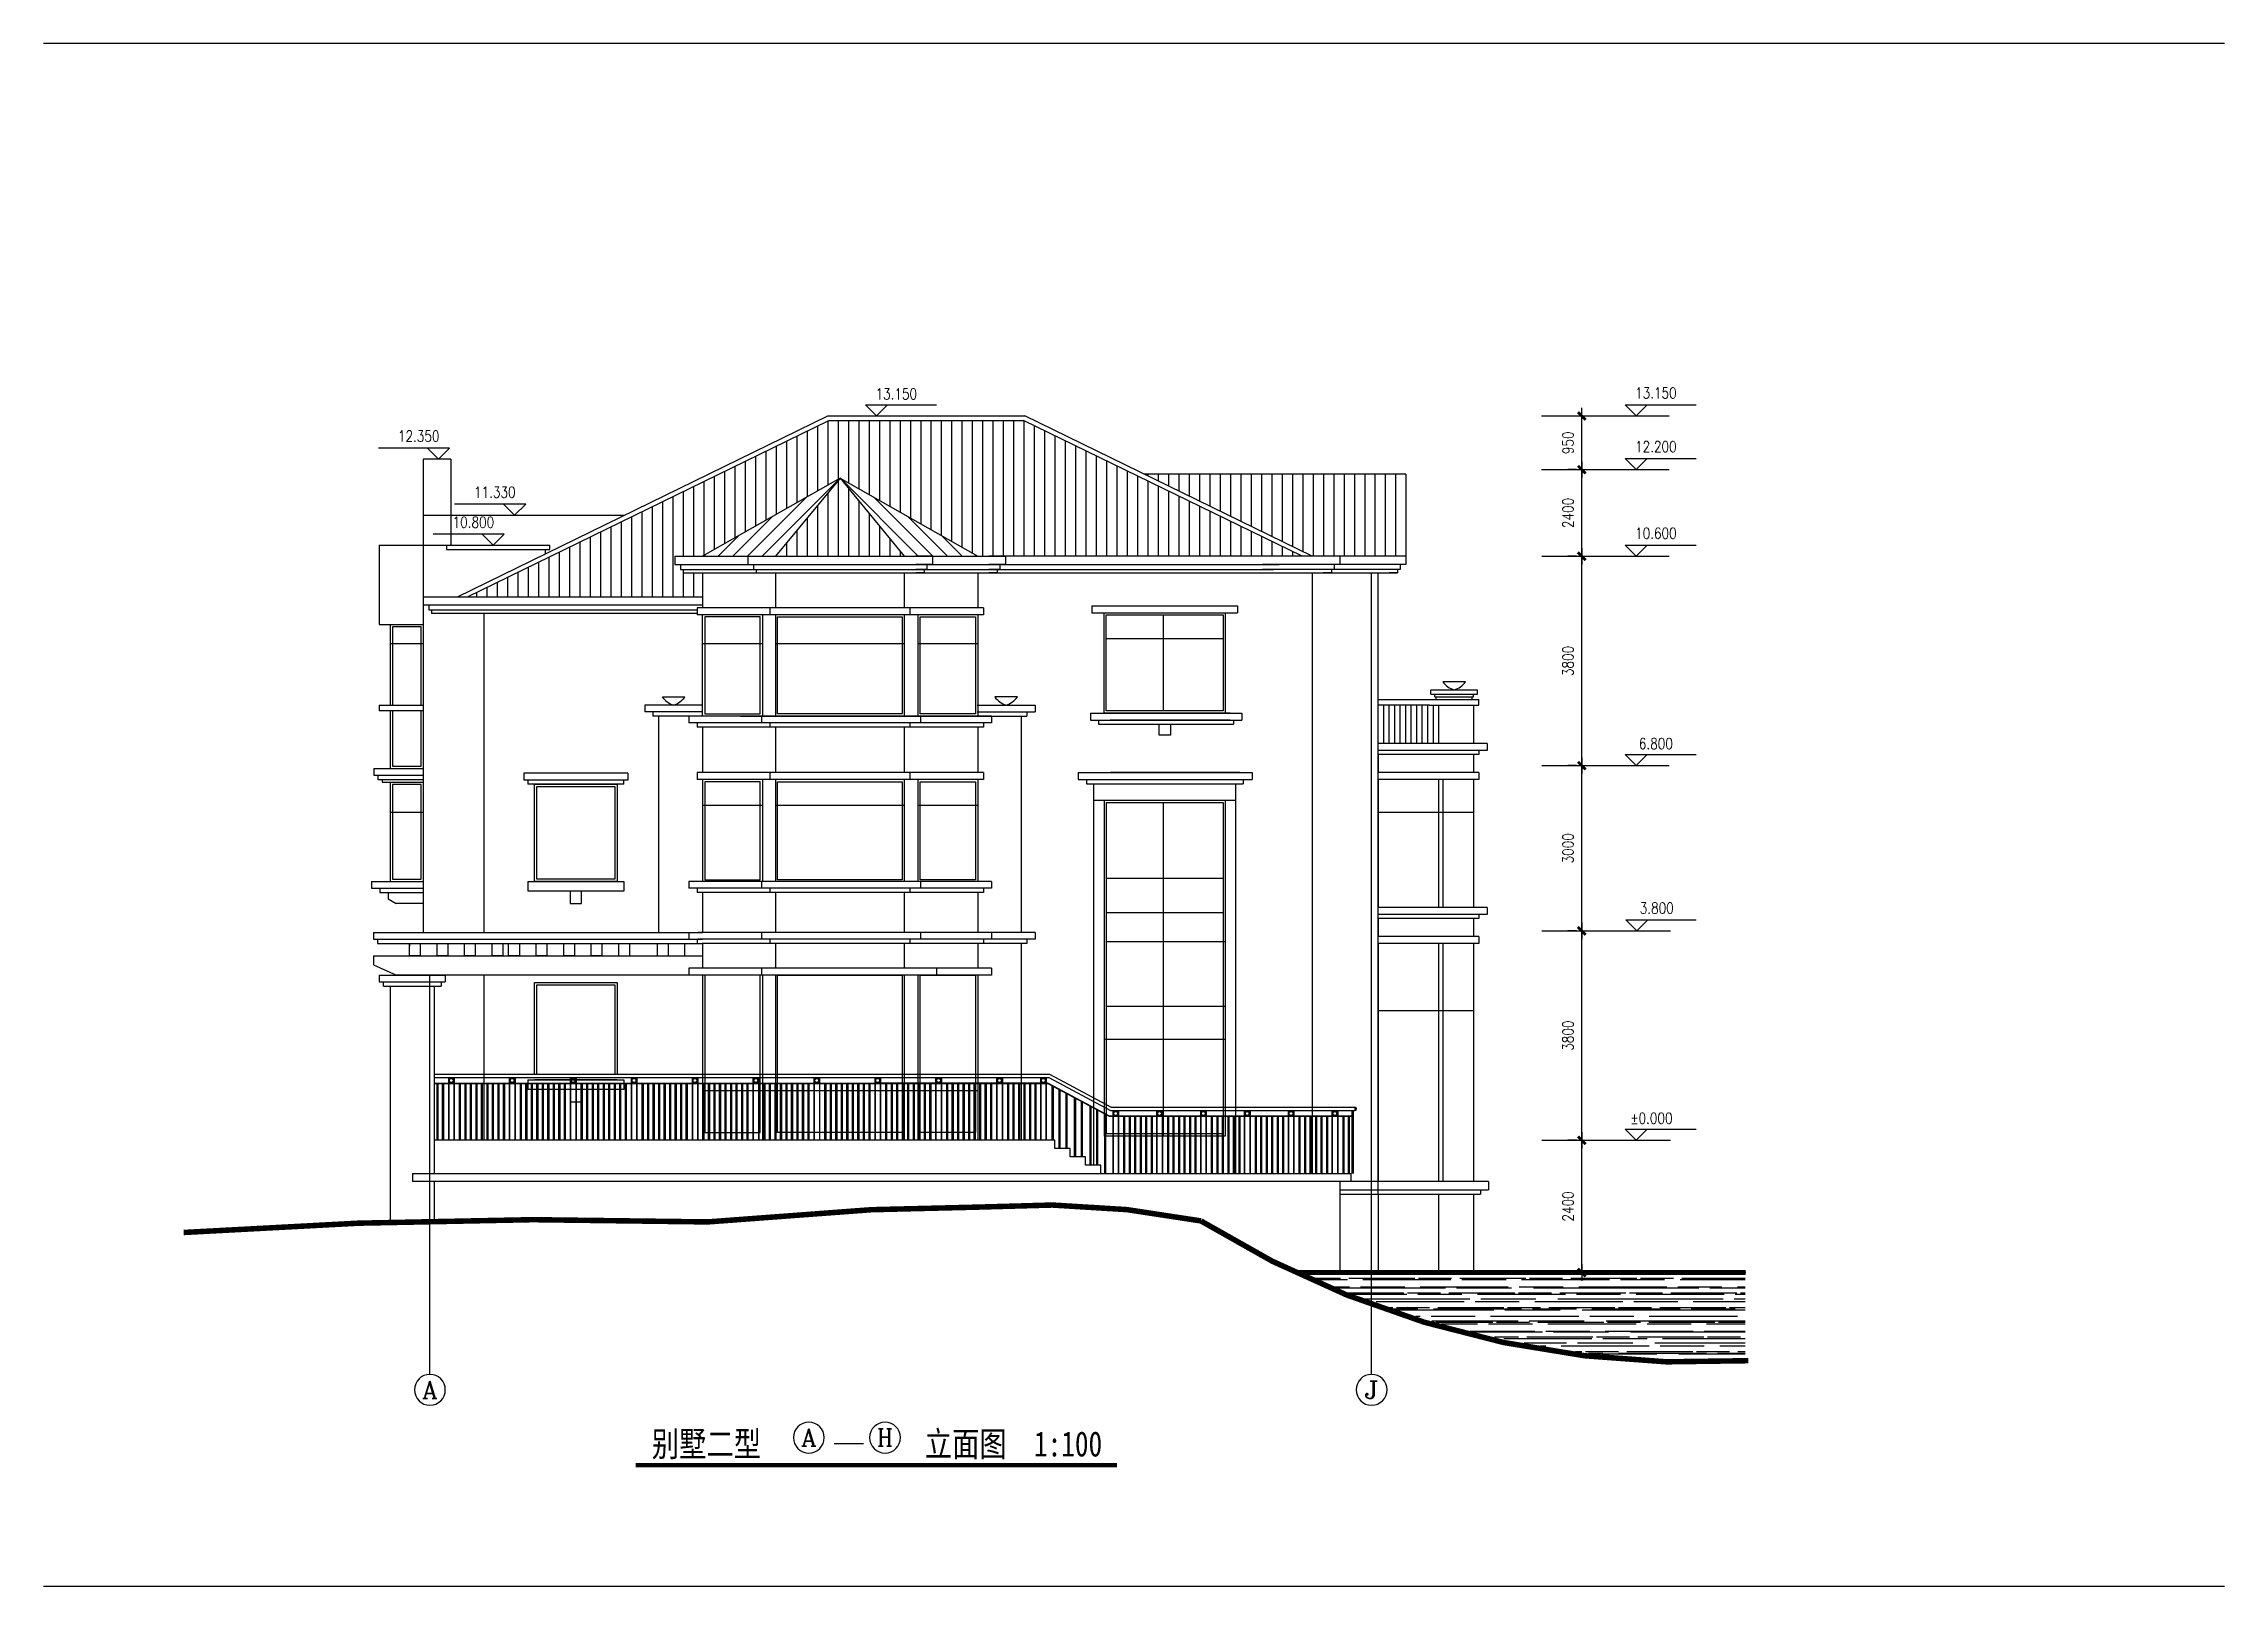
# Model space of a CAD drawing. Extents: x 68494 to 246694, y -171764 to -76879.
# Drawn here: x 189005 to 228605, y -104879 to -76879 of the extents above; entities that cross this region are included whole.
import ezdxf
from ezdxf.enums import TextEntityAlignment as Align

# ---------------------------------------------------------------- set-up
doc = ezdxf.new("R2010")
doc.units = 0
doc.header["$LTSCALE"] = 1000
doc.header["$MEASUREMENT"] = 0
doc.layers.get('0').update_dxf_attribs({"linetype": 'CONTINUOUS'})
for name, color, linetype in [('AXIS', 3, 'CONTINUOUS'), ('AXIS_TEXT', 7, 'CONTINUOUS'), ('BALCONY', 6, 'CONTINUOUS'), ('HATCH', 8, 'CONTINUOUS'), ('PUB_DIM', 3, 'CONTINUOUS'), ('SHEET', 1, 'CONTINUOUS'), ('STAIR', 2, 'CONTINUOUS'), ('TEXT', 7, 'CONTINUOUS'), ('Tile', 8, 'CONTINUOUS'), ('WALL', 4, 'CONTINUOUS'), ('WINDOW', 51, 'CONTINUOUS'), ('细部标注', 3, 'CONTINUOUS')]:
    doc.layers.add(name, color=color, linetype=linetype)
doc.styles.add('COMPLEX', font='COMPLEX')
doc.styles.add('DIM_FONT', font='SIMPLEX', dxfattribs={"width": 0.8})
doc.styles.get("Standard").update_dxf_attribs({"font": ''})
doc.styles.get('Standard').set_extended_font_data('KaiTi_GB2312')
doc.dimstyles.new('DIMN', dxfattribs={"dimtxt": 300, "dimasz": 1, "dimexe": 250, "dimexo": 300, "dimgap": 150, "dimtad": 1, "dimdec": 0, "dimzin": 0, "dimdsep": 46, "dimtxsty": 'DIM_FONT', "dimblk": '_DIMX', "dimblk1": 'DIMBK1', "dimblk2": 'DIMBK1', "dimcen": 1, "dimclrt": 7, "dimadec": 0, "dimazin": 0, "dimtfac": 1, "dimtdec": 0, "dimtix": 1, "dimtmove": 2, "dimatfit": 3, "dimldrblk": '_DIMX', "dimfxl": 1, "dimtvp": 1.5, "dimtolj": 1, "dimtzin": 0, "dimarcsym": 0})

msp = doc.modelspace()

# ---------------------------------------------------------------- texts
at = {"layer": 'PUB_DIM', "style": 'DIM_FONT', "width": 0.8}
for s, p in [('13.150', (204489.2, -83236.7)), ('13.150', (218281.7, -83220)), ('12.350', (195816.3, -84002.9)), ('12.200', (218281.7, -84194.3)), ('11.330', (197198.9, -85021.5)), ('10.800', (196809.5, -85566.3)), ('10.600', (218281.7, -85766.6)), ('6.800', (218282, -89583.7)), ('3.800', (218298, -92567.8)), ('%%p0.000', (218200.3, -96383.7))]:
    msp.add_text(s, height=200, dxfattribs=at).set_placement(p, align=Align.MIDDLE)
at = {"layer": 'TEXT', "width": 0.8}
msp.add_text('别墅二型            立面图  1:100', height=455, dxfattribs=at).set_placement((200047.6, -102521.7))

# ---------------------------------------------------------------- blocks, each defined once
blk = doc.blocks.new('_AXISO')
blk.add_circle((0, 0), 0.5)
at = {"layer": 'AXIS_TEXT', "style": 'COMPLEX', "width": 1.041667}
blk.add_attdef('A', text='', height=0.56, dxfattribs=at).set_placement((-0.25, -0.28), (0.25, -0.28), align=Align.FIT)
blk = doc.blocks.new('_DIMX')
blk.add_line((-150, 0), (150, 0))
at = {"const_width": 50}
blk.add_lwpolyline([(-70, -70), (70, 70)], dxfattribs=at)
blk = doc.blocks.new('DIMBK1')
at = {"color": 0}
blk.add_line((-1, 0), (1, 0), dxfattribs=at)
blk.add_circle((0, 0), 0.25, dxfattribs=at)

# ---------------------------------------------------------------- dimensions: what is measured, and where the dimension line sits
at = {"layer": 'PUB_DIM'}
for base, p1, p2, text in [((216936.2, -83637.7), (217141.9, -84611.5), (217141.9, -83637.7), '950'), ((216936.2, -84611.5), (217141.9, -86183.5), (217141.9, -84611.5), '2400')]:
    msp.add_linear_dim(base=base, p1=p1, p2=p2, angle=90, text=text, dimstyle='DIMN', override={"dimtxt": 200}, dxfattribs=at).render()
for base, p1, p2 in [((216936.2, -86183.5), (217141.9, -89983.7), (217141.9, -86183.5)), ((216936.2, -89983.7), (217141.9, -92983.8), (217141.9, -89983.7)), ((216936.2, -92983.8), (217141.9, -96783.7), (217141.9, -92983.8)), ((216936.2, -96783.8), (217141.9, -99183.7), (217141.9, -96783.8))]:
    msp.add_linear_dim(base=base, p1=p1, p2=p2, angle=90, dimstyle='DIMN', override={"dimtxt": 200}, dxfattribs=at).render()

# ---------------------------------------------------------------- hatches: boundary and pattern name
h = msp.add_hatch()
h.set_pattern_fill('ANSI31', color=8, scale=1500, style=0)
h.paths.add_polyline_path([(200970.4, -86182.5), (202294.2, -86182.5), (203470.1, -84765.2)])
h = msp.add_hatch()
h.set_pattern_fill('ANSI31', color=8, scale=1500, style=0)
h.set_pattern_definition([(135, (406940.29, 0), (132.58252, 132.58252), [])])
h.paths.add_polyline_path([(205969.9, -86182.5), (204646.1, -86182.5), (203470.1, -84765.2)])
at = {"layer": 'HATCH'}
h = msp.add_hatch(dxfattribs=at)
h.set_pattern_fill('ANSI31', color=256, scale=1500, angle=45, style=0)
h.paths.add_polyline_path([(205969.8, -86182.5), (206469.9, -86182.5), (211857.6, -86182.5), (206801.7, -83716.7), (203265.9, -83716.7), (196704.8, -86916.7), (200970.4, -86916.7), (200970.4, -86482.5), (200620.4, -86482.5), (200620.4, -86422.5), (200570.4, -86422.5), (200570.4, -86332.5), (200470.4, -86332.5), (200470.4, -86182.5), (200970.4, -86182.5), (203470.1, -84765.2)])
h = msp.add_hatch(dxfattribs=at)
h.set_pattern_fill('ANSI31', color=256, scale=1500, angle=45, style=0)
h.paths.add_polyline_path([(208981.7, -84690.9), (212040.1, -86182.5), (213740.2, -86182.5), (213740.2, -84690.9)])
h = msp.add_hatch(dxfattribs=at)
h.set_pattern_fill('ANSI31', color=256, scale=1500, angle=45, style=0)
h.paths.add_polyline_path([(202294.2, -86182.5), (204634.5, -86182.5), (203470.1, -84765.2)])
h = msp.add_hatch(dxfattribs=at)
h.set_pattern_fill('AR-RROOF', color=256, scale=200, style=0)
h.set_pattern_definition([(180, (366340.9, -15867.97), (-440, 200), [3000, -400, 1000, -200]), (180, (366074.9, -15767.97), (200, 266), [600, -66, 1200, -150]), (180, (366240.9, -15697.97), (-1040, 134), [1600, -280, 800, -200])])
h.paths.add_polyline_path([(211987.3, -99283.7), (219906.4, -99283.7), (219906.4, -100808.7, -0.1051432)])

# ---------------------------------------------------------------- linework, layer by layer
for p, q in [((214823.9, -88461.2), (214414.3, -88461.2)), ((200240.6, -88736.3), (200650.1, -88736.3)), ((206688.2, -88736.3), (206278.7, -88736.3)), ((213335.1, -88883.7), (213335.1, -89583.8)), ((213435.1, -88883.7), (213435.1, -89583.8)), ((213535.1, -88883.7), (213535.1, -89583.8)), ((213635.1, -88883.7), (213635.1, -89583.8)), ((213635.1, -88883.7), (213635.1, -89583.8)), ((213635.1, -88883.7), (213635.1, -89583.8)), ((213735.1, -88883.7), (213735.1, -89583.8)), ((213835.1, -88883.7), (213835.1, -89583.8)), ((213935.1, -88883.7), (213935.1, -89583.8)), ((214035.1, -88883.7), (214035.1, -89583.8)), ((214135.1, -88883.7), (214135.1, -89583.8)), ((214135.1, -88883.7), (214135.1, -89583.8)), ((214135.1, -88883.7), (214135.1, -89583.8)), ((214235.1, -88883.7), (214235.1, -89583.8)), ((219913, -99183.7), (211754.8, -99183.7)), ((203893.7, -102290.9), (203360.1, -102290.9))]:
    msp.add_line(p, q)
at = {"const_width": 100}
for points in [[(191548.5, -98456.5, -0.0247496), (201063.2, -98264.9), (204039.2, -98043.2), (205969.8, -97996.2)], [(205969.8, -97996.2, -0.067216), (210018, -98245.9, 0.1549602), (219960.8, -100783.7)]]:
    msp.add_lwpolyline(points, format="xyb", dxfattribs=at)
at = {"const_width": 90}
msp.add_lwpolyline([(219913, -99183.7), (211754.8, -99183.7)], dxfattribs=at)
for centre, start, end in [((214730.5, -88237.9), 215.22636, 253.26584), ((214507.6, -88237.9), 286.73416, 324.77364), ((200556.8, -88513), 215.22636, 253.26584), ((200333.9, -88513), 286.73416, 324.77364), ((206594.9, -88513), 215.22636, 253.26584), ((206372, -88513), 286.73416, 324.77364)]:
    msp.add_arc(centre, 387.2, start, end)
at = {"layer": 'AXIS'}
for p, q in [((213120.1, -101031.6), (213120.1, -86482.5)), ((196020.1, -101031.6), (196020.1, -93783.7))]:
    msp.add_line(p, q, dxfattribs=at)
at = {"layer": 'BALCONY'}
for p, q in [((196100.1, -95583.7), (207272.5, -95583.7)), ((196100.1, -95643.7), (207257.5, -95643.7)), ((196100.1, -95743.7), (207245.1, -95743.7)), ((196100.1, -95749.7), (207243.6, -95749.7)), ((196145.5, -95749.7), (196145.5, -96783.7)), ((196165.5, -95749.7), (196165.5, -96783.7)), ((196245.5, -95749.7), (196245.5, -96783.7)), ((196265.5, -95749.7), (196265.5, -96783.7)), ((196355.5, -95643.7), (196355.5, -96783.7)), ((196361.5, -95649.7), (196361.5, -96783.7)), ((196455.5, -95649.7), (196361.5, -95649.7)), ((196461.5, -95743.7), (196367.5, -95743.7)), ((196461.5, -95749.7), (196367.5, -95749.7)), ((196455.5, -95649.7), (196455.5, -96783.7)), ((196461.5, -95643.7), (196461.5, -96783.7)), ((196551.5, -95749.7), (196551.5, -96783.7)), ((196571.5, -95749.7), (196571.5, -96783.7)), ((196651.5, -95749.7), (196651.5, -96783.7)), ((196671.5, -95749.7), (196671.5, -96783.7)), ((196751.5, -95749.7), (196751.5, -96783.7)), ((196771.5, -95749.7), (196771.5, -96783.7)), ((196851.5, -95749.7), (196851.5, -96783.7)), ((196871.5, -95749.7), (196871.5, -96783.7)), ((196951.5, -95749.7), (196951.5, -96783.7)), ((196971.5, -95749.7), (196971.5, -96783.7)), ((197051.5, -95749.7), (197051.5, -96783.7)), ((197071.5, -95749.7), (197071.5, -96783.7)), ((197151.5, -95749.7), (197151.5, -96783.7)), ((197171.5, -95749.7), (197171.5, -96783.7)), ((197251.5, -95749.7), (197251.5, -96783.7)), ((197271.5, -95749.7), (197271.5, -96783.7)), ((197351.5, -95749.7), (197351.5, -96783.7)), ((197371.5, -95749.7), (197371.5, -96783.7)), ((197461.5, -95643.7), (197461.5, -96783.7)), ((197467.5, -95649.7), (197467.5, -96783.7)), ((197561.5, -95649.7), (197467.5, -95649.7)), ((197567.5, -95743.7), (197473.5, -95743.7)), ((197567.5, -95749.7), (197473.5, -95749.7)), ((197561.5, -95649.7), (197561.5, -96783.7)), ((197567.5, -95643.7), (197567.5, -96783.7)), ((197657.5, -95749.7), (197657.5, -96783.7)), ((197677.5, -95749.7), (197677.5, -96783.7)), ((197757.5, -95749.7), (197757.5, -96783.7)), ((197777.5, -95749.7), (197777.5, -96783.7)), ((197857.5, -95749.7), (197857.5, -96783.7)), ((197877.5, -95749.7), (197877.5, -96783.7)), ((197957.5, -95749.7), (197957.5, -96783.7)), ((197977.5, -95749.7), (197977.5, -96783.7)), ((198057.5, -95749.7), (198057.5, -96783.7)), ((198077.5, -95749.7), (198077.5, -96783.7)), ((198157.5, -95749.7), (198157.5, -96783.7)), ((198177.5, -95749.7), (198177.5, -96783.7)), ((198257.5, -95749.7), (198257.5, -96783.7)), ((198277.5, -95749.7), (198277.5, -96783.7)), ((198357.5, -95749.7), (198357.5, -96783.7)), ((198377.5, -95749.7), (198377.5, -96783.7)), ((198457.5, -95749.7), (198457.5, -96783.7)), ((198477.5, -95749.7), (198477.5, -96783.7)), ((198567.5, -95643.7), (198567.5, -96783.7)), ((198573.5, -95649.7), (198573.5, -96783.7)), ((198667.5, -95649.7), (198573.5, -95649.7)), ((198673.5, -95743.7), (198579.5, -95743.7)), ((198673.5, -95749.7), (198579.5, -95749.7)), ((198667.5, -95649.7), (198667.5, -96783.7)), ((198673.5, -95643.7), (198673.5, -96783.7)), ((198763.5, -95749.7), (198763.5, -96783.7)), ((198783.5, -95749.7), (198783.5, -96783.7)), ((198863.5, -95749.7), (198863.5, -96783.7)), ((198883.5, -95749.7), (198883.5, -96783.7)), ((198963.5, -95749.7), (198963.5, -96783.7)), ((198983.5, -95749.7), (198983.5, -96783.7)), ((199063.5, -95749.7), (199063.5, -96783.7)), ((199083.5, -95749.7), (199083.5, -96783.7)), ((199163.5, -95749.7), (199163.5, -96783.7)), ((199183.5, -95749.7), (199183.5, -96783.7)), ((199263.5, -95749.7), (199263.5, -96783.7)), ((199283.5, -95749.7), (199283.5, -96783.7)), ((199363.5, -95749.7), (199363.5, -96783.7)), ((199383.5, -95749.7), (199383.5, -96783.7)), ((199463.5, -95749.7), (199463.5, -96783.7)), ((199483.5, -95749.7), (199483.5, -96783.7)), ((199563.5, -95749.7), (199563.5, -96783.7)), ((199583.5, -95749.7), (199583.5, -96783.7)), ((199673.5, -95643.7), (199673.5, -96783.7)), ((199679.5, -95649.7), (199679.5, -96783.7)), ((199773.5, -95649.7), (199679.5, -95649.7)), ((199779.5, -95743.7), (199685.5, -95743.7)), ((199779.5, -95749.7), (199685.5, -95749.7)), ((199773.5, -95649.7), (199773.5, -96783.7)), ((199779.5, -95643.7), (199779.5, -96783.7)), ((199869.5, -95749.7), (199869.5, -96783.7)), ((199889.5, -95749.7), (199889.5, -96783.7)), ((199969.5, -95749.7), (199969.5, -96783.7)), ((199989.5, -95749.7), (199989.5, -96783.7)), ((200069.5, -95749.7), (200069.5, -96783.7)), ((200089.5, -95749.7), (200089.5, -96783.7)), ((200169.5, -95749.7), (200169.5, -96783.7)), ((200189.5, -95749.7), (200189.5, -96783.7)), ((200269.5, -95749.7), (200269.5, -96783.7)), ((200289.5, -95749.7), (200289.5, -96783.7)), ((200369.5, -95749.7), (200369.5, -96783.7)), ((200389.5, -95749.7), (200389.5, -96783.7)), ((200469.5, -95749.7), (200469.5, -96783.7)), ((200489.5, -95749.7), (200489.5, -96783.7)), ((200569.5, -95749.7), (200569.5, -96783.7)), ((200589.5, -95749.7), (200589.5, -96783.7)), ((200669.5, -95749.7), (200669.5, -96783.7)), ((200689.5, -95749.7), (200689.5, -96783.7)), ((200779.5, -95643.7), (200779.5, -96783.7)), ((200785.5, -95649.7), (200785.5, -96783.7)), ((200879.5, -95649.7), (200785.5, -95649.7)), ((200885.5, -95743.7), (200791.5, -95743.7)), ((200885.5, -95749.7), (200791.5, -95749.7)), ((200879.5, -95649.7), (200879.5, -96783.7)), ((200885.5, -95643.7), (200885.5, -96783.7)), ((200975.5, -95749.7), (200975.5, -96783.7)), ((200995.5, -95749.7), (200995.5, -96783.7)), ((201075.5, -95749.7), (201075.5, -96783.7)), ((201095.5, -95749.7), (201095.5, -96783.7)), ((201175.5, -95749.7), (201175.5, -96783.7)), ((201195.5, -95749.7), (201195.5, -96783.7)), ((201275.5, -95749.7), (201275.5, -96783.7)), ((201295.5, -95749.7), (201295.5, -96783.7)), ((201375.5, -95749.7), (201375.5, -96783.7)), ((201395.5, -95749.7), (201395.5, -96783.7)), ((201475.5, -95749.7), (201475.5, -96783.7)), ((201495.5, -95749.7), (201495.5, -96783.7)), ((201575.5, -95749.7), (201575.5, -96783.7)), ((201595.5, -95749.7), (201595.5, -96783.7)), ((201675.5, -95749.7), (201675.5, -96783.7)), ((201695.5, -95749.7), (201695.5, -96783.7)), ((201775.5, -95749.7), (201775.5, -96783.7)), ((201795.5, -95749.7), (201795.5, -96783.7)), ((201885.5, -95643.7), (201885.5, -96783.7)), ((201891.5, -95649.7), (201891.5, -96783.7)), ((201985.5, -95649.7), (201891.5, -95649.7)), ((201991.5, -95743.7), (201897.5, -95743.7)), ((201991.5, -95749.7), (201897.5, -95749.7)), ((201985.5, -95649.7), (201985.5, -96783.7)), ((201991.5, -95643.7), (201991.5, -96783.7)), ((202081.5, -95749.7), (202081.5, -96783.7)), ((202101.5, -95749.7), (202101.5, -96783.7)), ((202181.5, -95749.7), (202181.5, -96783.7)), ((202201.5, -95749.7), (202201.5, -96783.7)), ((202281.5, -95749.7), (202281.5, -96783.7)), ((202301.5, -95749.7), (202301.5, -96783.7)), ((202381.5, -95749.7), (202381.5, -96783.7)), ((202401.5, -95749.7), (202401.5, -96783.7)), ((202481.5, -95749.7), (202481.5, -96783.7)), ((202501.5, -95749.7), (202501.5, -96783.7)), ((202581.5, -95749.7), (202581.5, -96783.7)), ((202601.5, -95749.7), (202601.5, -96783.7)), ((202681.5, -95749.7), (202681.5, -96783.7)), ((202701.5, -95749.7), (202701.5, -96783.7)), ((202781.5, -95749.7), (202781.5, -96783.7)), ((202801.5, -95749.7), (202801.5, -96783.7)), ((202881.5, -95749.7), (202881.5, -96783.7)), ((202901.5, -95749.7), (202901.5, -96783.7)), ((202991.5, -95643.7), (202991.5, -96783.7)), ((202997.5, -95649.7), (202997.5, -96783.7)), ((203091.5, -95649.7), (202997.5, -95649.7)), ((203097.5, -95743.7), (203003.5, -95743.7)), ((203097.5, -95749.7), (203003.5, -95749.7)), ((203091.5, -95649.7), (203091.5, -96783.7)), ((203097.5, -95643.7), (203097.5, -96783.7)), ((203187.5, -95749.7), (203187.5, -96783.7)), ((203207.5, -95749.7), (203207.5, -96783.7)), ((203287.5, -95749.7), (203287.5, -96783.7)), ((203307.5, -95749.7), (203307.5, -96783.7)), ((203387.5, -95749.7), (203387.5, -96783.7)), ((203407.5, -95749.7), (203407.5, -96783.7)), ((203487.5, -95749.7), (203487.5, -96783.7)), ((203507.5, -95749.7), (203507.5, -96783.7)), ((203587.5, -95749.7), (203587.5, -96783.7)), ((203607.5, -95749.7), (203607.5, -96783.7)), ((203687.5, -95749.7), (203687.5, -96783.7)), ((203707.5, -95749.7), (203707.5, -96783.7)), ((203787.5, -95749.7), (203787.5, -96783.7)), ((203807.5, -95749.7), (203807.5, -96783.7)), ((203887.5, -95749.7), (203887.5, -96783.7)), ((203907.5, -95749.7), (203907.5, -96783.7)), ((203987.5, -95749.7), (203987.5, -96783.7)), ((204007.5, -95749.7), (204007.5, -96783.7)), ((204097.5, -95643.7), (204097.5, -96783.7)), ((204103.5, -95649.7), (204103.5, -96783.7)), ((204197.5, -95649.7), (204103.5, -95649.7)), ((204197.5, -95743.7), (204103.5, -95743.7)), ((204197.5, -95749.7), (204103.5, -95749.7)), ((207232.4, -95743.7), (204189, -95743.7)), ((204197.5, -95649.7), (204197.5, -96783.7)), ((204203.5, -95643.7), (204203.5, -96783.7)), ((204293.5, -95749.7), (204293.5, -96783.7)), ((204313.5, -95749.7), (204313.5, -96783.7)), ((204393.5, -95749.7), (204393.5, -96783.7)), ((204413.5, -95749.7), (204413.5, -96783.7)), ((204493.5, -95749.7), (204493.5, -96783.7)), ((204513.5, -95749.7), (204513.5, -96783.7)), ((204593.5, -95749.7), (204593.5, -96783.7)), ((204613.5, -95749.7), (204613.5, -96783.7)), ((204693.5, -95749.7), (204693.5, -96783.7)), ((204713.5, -95749.7), (204713.5, -96783.7)), ((204793.5, -95749.7), (204793.5, -96783.7)), ((204813.5, -95749.7), (204813.5, -96783.7)), ((204893.5, -95749.7), (204893.5, -96783.7)), ((204913.5, -95749.7), (204913.5, -96783.7)), ((204993.5, -95749.7), (204993.5, -96783.7)), ((205013.5, -95749.7), (205013.5, -96783.7)), ((205093.5, -95749.7), (205093.5, -96783.7)), ((205113.5, -95749.7), (205113.5, -96783.7)), ((205203.5, -95643.7), (205203.5, -96783.7)), ((205209.5, -95649.7), (205209.5, -96783.7)), ((205303.5, -95649.7), (205209.5, -95649.7)), ((205303.5, -95743.7), (205209.5, -95743.7)), ((205303.5, -95749.7), (205209.5, -95749.7)), ((205303.5, -95649.7), (205303.5, -96783.7)), ((205309.5, -95643.7), (205309.5, -96783.7)), ((205399.5, -95749.7), (205399.5, -96783.7)), ((205419.5, -95749.7), (205419.5, -96783.7)), ((205499.5, -95749.7), (205499.5, -96783.7)), ((205519.5, -95749.7), (205519.5, -96783.7)), ((205599.5, -95749.7), (205599.5, -96783.7)), ((205619.5, -95749.7), (205619.5, -96783.7)), ((205699.5, -95749.7), (205699.5, -96783.7)), ((205719.5, -95749.7), (205719.5, -96783.7)), ((205799.5, -95749.7), (205799.5, -96783.7)), ((205819.5, -95749.7), (205819.5, -96783.7)), ((205899.5, -95749.7), (205899.5, -96783.7)), ((205919.5, -95749.7), (205919.5, -96783.7)), ((205999.5, -95749.7), (205999.5, -96783.7)), ((206019.5, -95749.7), (206019.5, -96783.7)), ((206099.5, -95749.7), (206099.5, -96783.7)), ((206119.5, -95749.7), (206119.5, -96783.7)), ((206199.5, -95749.7), (206199.5, -96783.7)), ((206219.5, -95749.7), (206219.5, -96783.7)), ((206309.5, -95643.7), (206309.5, -96783.7)), ((206315.5, -95649.7), (206315.5, -96783.7)), ((206409.5, -95649.7), (206315.5, -95649.7)), ((206409.5, -95743.7), (206315.5, -95743.7)), ((206409.5, -95749.7), (206315.5, -95749.7)), ((206409.5, -95649.7), (206409.5, -96783.7)), ((206415.5, -95643.7), (206415.5, -96783.7)), ((206505.5, -95749.7), (206505.5, -96783.7)), ((206525.5, -95749.7), (206525.5, -96783.7)), ((206605.5, -95749.7), (206605.5, -96783.7)), ((206625.5, -95749.7), (206625.5, -96783.7)), ((206705.5, -95749.7), (206705.5, -96783.7)), ((206725.5, -95749.7), (206725.5, -96783.7)), ((206805.5, -95749.7), (206805.5, -96783.7)), ((206825.5, -95749.7), (206825.5, -96783.7)), ((206905.5, -95749.7), (206905.5, -96783.7)), ((206925.5, -95749.7), (206925.5, -96783.7)), ((207005.5, -95749.7), (207005.5, -96783.7)), ((207025.5, -95749.7), (207025.5, -96783.7)), ((207105.5, -95643.7), (207105.5, -96783.7)), ((207105.5, -95749.7), (207105.5, -96783.7)), ((207111.5, -95649.7), (207111.5, -96783.7)), ((207205.5, -95649.7), (207111.5, -95649.7)), ((207205.5, -95743.7), (207111.5, -95743.7)), ((207205.5, -95749.7), (207111.5, -95749.7)), ((207205.5, -95649.7), (207205.5, -96783.7)), ((207211.5, -95643.7), (207211.5, -96783.7)), ((207243.6, -95749.7), (208352.4, -96343.7)), ((207245.1, -95743.7), (208353.9, -96337.7)), ((207257.5, -95643.7), (208377.5, -96243.7)), ((207272.5, -95583.7), (208392.5, -96183.7)), ((207315.9, -95788.4), (207315.9, -96783.7)), ((207335.9, -95799.1), (207335.9, -96783.7)), ((207440.5, -95855.2), (207440.5, -96933.7)), ((207460.5, -95865.9), (207460.5, -96933.7)), ((207565.1, -95921.9), (207565.1, -96933.7)), ((207585.1, -95932.6), (207585.1, -96933.7)), ((207720.5, -96005.2), (207720.5, -97083.7)), ((207740.5, -96015.9), (207740.5, -97083.7)), ((207845.1, -96071.9), (207845.1, -97083.7)), ((207865.1, -96082.6), (207865.1, -97083.7)), ((208000.5, -96155.2), (208000.5, -97233.7)), ((208020.5, -96165.9), (208020.5, -97233.7)), ((208125.1, -96221.9), (208125.1, -97233.7)), ((208392.5, -96183.7), (212816.8, -96183.7)), ((208145.1, -96232.6), (208145.1, -97233.7)), ((208269.2, -96299.1), (208269.2, -97383.7)), ((208289.2, -96309.9), (208289.2, -97383.7)), ((208352.4, -96343.7), (212762.4, -96343.7)), ((208353.9, -96337.7), (212762.4, -96337.7)), ((208377.5, -96243.7), (212816.8, -96243.7)), ((208419, -96243.7), (208419, -97383.7)), ((208425, -96249.7), (208425, -97383.7)), ((208519, -96249.7), (208425, -96249.7)), ((208519, -96343.7), (208425, -96343.7)), ((208519, -96349.7), (208425, -96349.7)), ((208519, -96249.7), (208519, -97383.7)), ((208525, -96243.7), (208525, -97383.7)), ((208615, -96349.7), (208615, -97383.7)), ((208635, -96349.7), (208635, -97383.7)), ((208715, -96349.7), (208715, -97383.7)), ((208735, -96349.7), (208735, -97383.7)), ((208815, -96349.7), (208815, -97383.7)), ((208835, -96349.7), (208835, -97383.7)), ((208915, -96349.7), (208915, -97383.7)), ((208935, -96349.7), (208935, -97383.7)), ((209015, -96349.7), (209015, -97383.7)), ((209035, -96349.7), (209035, -97383.7)), ((209115, -96349.7), (209115, -97383.7)), ((209135, -96349.7), (209135, -97383.7)), ((209215, -96243.7), (209215, -97383.7)), ((209215, -96349.7), (209215, -97383.7)), ((209221, -96249.7), (209221, -97383.7)), ((209315, -96249.7), (209221, -96249.7)), ((209315, -96343.7), (209221, -96343.7)), ((209315, -96349.7), (209221, -96349.7)), ((209315, -96249.7), (209315, -97383.7)), ((209321, -96243.7), (209321, -97383.7)), ((209411, -96349.7), (209411, -97383.7)), ((209431, -96349.7), (209431, -97383.7)), ((209511, -96349.7), (209511, -97383.7)), ((209531, -96349.7), (209531, -97383.7)), ((209611, -96349.7), (209611, -97383.7)), ((209631, -96349.7), (209631, -97383.7)), ((209711, -96349.7), (209711, -97383.7)), ((209731, -96349.7), (209731, -97383.7)), ((209811, -96349.7), (209811, -97383.7)), ((209831, -96349.7), (209831, -97383.7)), ((209911, -96349.7), (209911, -97383.7)), ((209931, -96349.7), (209931, -97383.7)), ((210011, -96243.7), (210011, -97383.7)), ((210011, -96349.7), (210011, -97383.7)), ((210017, -96249.7), (210017, -97383.7)), ((210111, -96249.7), (210017, -96249.7)), ((210111, -96343.7), (210017, -96343.7)), ((210111, -96349.7), (210017, -96349.7)), ((210111, -96249.7), (210111, -97383.7)), ((210117, -96243.7), (210117, -97383.7)), ((210207, -96349.7), (210207, -97383.7)), ((210227, -96349.7), (210227, -97383.7)), ((210307, -96349.7), (210307, -97383.7)), ((210327, -96349.7), (210327, -97383.7)), ((210407, -96349.7), (210407, -97383.7)), ((210427, -96349.7), (210427, -97383.7)), ((210507, -96349.7), (210507, -97383.7)), ((210527, -96349.7), (210527, -97383.7)), ((210607, -96349.7), (210607, -97383.7)), ((210627, -96349.7), (210627, -97383.7)), ((210707, -96349.7), (210707, -97383.7)), ((210727, -96349.7), (210727, -97383.7)), ((210807, -96243.7), (210807, -97383.7)), ((210807, -96349.7), (210807, -97383.7)), ((210813, -96249.7), (210813, -97383.7)), ((210907, -96249.7), (210813, -96249.7)), ((210907, -96343.7), (210813, -96343.7)), ((210907, -96349.7), (210813, -96349.7)), ((210907, -96249.7), (210907, -97383.7)), ((210913, -96243.7), (210913, -97383.7)), ((211003, -96349.7), (211003, -97383.7)), ((211023, -96349.7), (211023, -97383.7)), ((211103, -96349.7), (211103, -97383.7)), ((211123, -96349.7), (211123, -97383.7)), ((211203, -96349.7), (211203, -97383.7)), ((211223, -96349.7), (211223, -97383.7)), ((211303, -96349.7), (211303, -97383.7)), ((211323, -96349.7), (211323, -97383.7)), ((211403, -96349.7), (211403, -97383.7)), ((211423, -96349.7), (211423, -97383.7)), ((211503, -96349.7), (211503, -97383.7)), ((211523, -96349.7), (211523, -97383.7)), ((211603, -96243.7), (211603, -97383.7)), ((211603, -96349.7), (211603, -97383.7)), ((211609, -96249.7), (211609, -97383.7)), ((211703, -96249.7), (211609, -96249.7)), ((211703, -96343.7), (211609, -96343.7)), ((211703, -96249.7), (211703, -97383.7)), ((211709, -96243.7), (211709, -97383.7)), ((211799, -96349.7), (211799, -97383.7)), ((211819, -96349.7), (211819, -97383.7)), ((211899, -96349.7), (211899, -97383.7)), ((211919, -96349.7), (211919, -97383.7)), ((211999, -96349.7), (211999, -97383.7)), ((212019, -96349.7), (212019, -97383.7)), ((212099, -96349.7), (212099, -97383.7)), ((212119, -96349.7), (212119, -97383.7)), ((212199, -96349.7), (212199, -97383.7)), ((212219, -96349.7), (212219, -97383.7)), ((212299, -96349.7), (212299, -97383.7)), ((212319, -96349.7), (212319, -97383.7)), ((212399, -96243.7), (212399, -97383.7)), ((212399, -96349.7), (212399, -97383.7)), ((212405, -96249.7), (212405, -97383.7)), ((212499, -96249.7), (212405, -96249.7)), ((212499, -96343.7), (212405, -96343.7)), ((212499, -96349.7), (212405, -96349.7)), ((212499, -96249.7), (212499, -97383.7)), ((212505, -96243.7), (212505, -97383.7)), ((212595, -96349.7), (212595, -97383.7)), ((212615, -96349.7), (212615, -97383.7)), ((212695, -96349.7), (212695, -97383.7)), ((212715, -96349.7), (212715, -97383.7)), ((212762.4, -96243.7), (212762.4, -97383.7)), ((212782.4, -96243.7), (212782.4, -97383.7))]:
    msp.add_line(p, q, dxfattribs=at)
for centre, radius in [((196408.5, -95696.7), 47), ((196408.5, -95696.7), 35), ((197514.5, -95696.7), 47), ((197514.5, -95696.7), 35), ((198620.5, -95696.7), 47), ((198620.5, -95696.7), 35), ((199726.5, -95696.7), 47), ((199726.5, -95696.7), 35), ((200832.5, -95696.7), 47), ((200832.5, -95696.7), 35), ((201938.5, -95696.7), 47), ((201938.5, -95696.7), 35), ((203044.5, -95696.7), 47), ((203044.5, -95696.7), 35), ((204150.5, -95696.7), 47), ((204150.5, -95696.7), 35), ((205256.5, -95696.7), 47), ((205256.5, -95696.7), 35), ((206362.5, -95696.7), 47), ((206362.5, -95696.7), 35), ((207158.5, -95696.7), 47), ((207158.5, -95696.7), 35), ((208472, -96296.7), 47), ((208472, -96296.7), 35), ((209268, -96296.7), 47), ((209268, -96296.7), 35), ((210064, -96296.7), 47), ((210064, -96296.7), 35), ((210860, -96296.7), 47), ((210860, -96296.7), 35), ((211656, -96296.7), 47), ((211656, -96296.7), 35), ((212452, -96296.7), 47), ((212452, -96296.7), 35)]:
    msp.add_circle(centre, radius, dxfattribs=at)
msp.add_arc((212816.8, -96213.7), 30, 270, 90, dxfattribs=at)
at = {"layer": 'HATCH'}
msp.add_line((212816.8, -96183.7), (212816.8, -96243.7), dxfattribs=at)
at = {"layer": 'PUB_DIM'}
for p, q in [((204129.2, -83636.7), (203929.2, -83436.7)), ((203929.2, -83436.7), (204329.2, -83436.7)), ((204329.2, -83436.7), (204129.2, -83636.7)), ((204129.2, -83436.7), (205221.8, -83436.7)), ((217921.7, -83636.7), (217721.7, -83436.7)), ((217721.7, -83436.7), (218121.7, -83436.7)), ((218121.7, -83436.7), (217921.7, -83636.7)), ((217921.7, -83436.7), (219014.2, -83436.7)), ((216208.1, -83636.7), (218522.6, -83636.7)), ((196176.3, -84219.5), (195083.8, -84219.5)), ((195976.3, -84219.5), (196176.3, -84419.5)), ((196376.3, -84219.5), (195976.3, -84219.5)), ((196176.3, -84419.5), (196376.3, -84219.5)), ((216208.1, -84610.9), (218522.6, -84610.9)), ((217921.7, -84610.9), (217721.7, -84410.9)), ((217721.7, -84410.9), (218121.7, -84410.9)), ((218121.7, -84410.9), (217921.7, -84610.9)), ((217921.7, -84410.9), (219014.2, -84410.9)), ((197558.9, -85238.2), (196466.3, -85238.2)), ((197358.9, -85238.2), (197558.9, -85438.2)), ((197758.9, -85238.2), (197358.9, -85238.2)), ((197558.9, -85438.2), (197758.9, -85238.2)), ((197169.5, -85783), (196076.9, -85783)), ((196969.5, -85783), (197169.5, -85983)), ((197369.5, -85783), (196969.5, -85783)), ((197169.5, -85983), (197369.5, -85783)), ((216210.1, -86183.5), (218524.5, -86183.5)), ((217921.7, -86183.2), (217721.7, -85983.2)), ((217721.7, -85983.2), (218121.7, -85983.2)), ((218121.7, -85983.2), (217921.7, -86183.2)), ((217921.7, -85983.2), (219014.2, -85983.2)), ((217922, -89983.7), (217722, -89783.7)), ((217722, -89783.7), (218122, -89783.7)), ((218122, -89783.7), (217922, -89983.7)), ((217922, -89783.7), (219014.6, -89783.7)), ((216210.1, -89983.7), (218524.5, -89983.7)), ((216210.1, -92983.8), (218548.4, -92983.8)), ((217738, -92783.8), (218138, -92783.8)), ((217938, -92983.8), (217738, -92783.8)), ((217938, -92783.8), (219014.6, -92783.8)), ((218138, -92783.8), (217938, -92983.8)), ((217722, -96583.7), (218122, -96583.7)), ((217922, -96783.7), (217722, -96583.7)), ((217922, -96583.7), (219014.6, -96583.7)), ((218122, -96583.7), (217922, -96783.7)), ((216210.1, -96783.7), (218548.4, -96783.7))]:
    msp.add_line(p, q, dxfattribs=at)
at = {"layer": 'SHEET', "color": 1}
for p, q in [((228605.4, -76879.3), (189005.4, -76879.3)), ((228605.4, -104879.3), (189005.4, -104879.3))]:
    msp.add_line(p, q, dxfattribs=at)
at = {"layer": 'STAIR', "color": 5}
msp.add_line((196100.1, -95583.7), (207205.3, -95583.7), dxfattribs=at)
at = {"layer": 'Tile', "color": 3, "const_width": 84}
msp.add_lwpolyline([(208494.4, -102679.4), (199755.7, -102679.4)], dxfattribs=at)
at = {"layer": 'WALL'}
for p, q in [((196522.3, -86916.7), (203247.4, -83636.7)), ((203247.4, -83636.7), (206820.2, -83636.7)), ((212040.1, -86182.5), (206820.2, -83636.7)), ((196400.1, -84419.5), (195900.1, -84419.5)), ((195900.1, -84419.5), (195900.1, -93009.7)), ((196400.1, -84419.5), (196400.1, -85983.5)), ((213740.2, -84690.9), (208981.7, -84690.9)), ((213740.2, -84690.9), (213740.2, -86182.5)), ((195900.1, -85438.2), (196400.1, -85438.2)), ((195900.1, -85438.2), (195900.1, -85983.5)), ((196400.1, -85438.2), (199553.7, -85438.2)), ((195900.1, -85983.5), (198200.1, -85983.5)), ((198120.1, -86137.4), (198120.1, -86063.5)), ((213740.2, -86182.5), (213740.2, -86332.5)), ((212040.1, -86482.5), (212040.1, -97383.7)), ((213240.1, -97758.7), (213240.1, -86482.5)), ((213640.2, -86422.5), (213590.2, -86422.5)), ((213590.2, -86422.5), (213590.2, -86482.5)), ((213740.2, -86332.5), (213640.2, -86332.5)), ((213640.2, -86332.5), (213640.2, -86422.5)), ((197000.1, -87216.6), (197000.1, -93009.7))]:
    msp.add_line(p, q, dxfattribs=at)
at = {"layer": 'WALL', "color": 7}
for p, q in [((196704.8, -86916.7), (203265.9, -83716.7)), ((203265.9, -83716.7), (206801.7, -83716.7)), ((211857.6, -86182.5), (206801.7, -83716.7)), ((203470.1, -84765.2), (200970.4, -86182.5)), ((203470.1, -84765.2), (202294.2, -86182.5)), ((203470.1, -84765.2), (205969.8, -86182.5)), ((203470.1, -84765.2), (204634.5, -86182.5)), ((195100.1, -85984.1), (195900.1, -85984.1)), ((195100.1, -85984.1), (195100.1, -87423.7)), ((196320.1, -85983.5), (196320.1, -86063.5)), ((196320.1, -86063.5), (198200.1, -86063.5)), ((198200.1, -86063.5), (198200.1, -85983.5)), ((200470.4, -86182.5), (200770.4, -86182.5)), ((200470.4, -86182.5), (200470.4, -86332.5)), ((200470.4, -86182.5), (206469.9, -86182.5)), ((201794.3, -86182.5), (202094.3, -86182.5)), ((201794.3, -86182.5), (201794.3, -86332.5)), ((205146, -86182.5), (204846, -86182.5)), ((205146, -86182.5), (205146, -86332.5)), ((213740.2, -86182.5), (206169.9, -86182.5)), ((206469.9, -86182.5), (206469.9, -86332.5)), ((212540.2, -86182.5), (212540.2, -86332.5)), ((200470.4, -86332.5), (200770.4, -86332.5)), ((200470.4, -86332.5), (211440.2, -86332.5)), ((200570.4, -86332.5), (200570.4, -86422.5)), ((200570.4, -86422.5), (200770.4, -86422.5)), ((200570.4, -86422.5), (211340.2, -86422.5)), ((200620.4, -86422.5), (200620.4, -86482.5)), ((200620.4, -86482.5), (200770.4, -86482.5)), ((200620.4, -86482.5), (213240.1, -86482.5)), ((200970.4, -86482.5), (200970.4, -87119.7)), ((201794.3, -86332.5), (202094.3, -86332.5)), ((201894.3, -86332.5), (201894.3, -86422.5)), ((201894.3, -86422.5), (202094.3, -86422.5)), ((201944.3, -86422.5), (201944.3, -86482.5)), ((201944.3, -86482.5), (202094.3, -86482.5)), ((202294.3, -86482.5), (202294.3, -87119.7)), ((204634.5, -86482.5), (204634.5, -87119.7)), ((205146, -86332.5), (204846, -86332.5)), ((205046, -86422.5), (204846, -86422.5)), ((204996, -86482.5), (204846, -86482.5)), ((204996, -86422.5), (204996, -86482.5)), ((205046, -86332.5), (205046, -86422.5)), ((205969.8, -86482.5), (205969.8, -87119.7)), ((206469.9, -86332.5), (206169.9, -86332.5)), ((206369.9, -86422.5), (206169.9, -86422.5)), ((206319.9, -86482.5), (206169.9, -86482.5)), ((206319.9, -86422.5), (206319.9, -86482.5)), ((206369.9, -86332.5), (206369.9, -86422.5)), ((213640.2, -86332.5), (211140.2, -86332.5)), ((213590.2, -86422.5), (211140.2, -86422.5)), ((212390.2, -86482.5), (212240.2, -86482.5)), ((212390.2, -86422.5), (212390.2, -86482.5)), ((212440.2, -86332.5), (212440.2, -86422.5)), ((213240.1, -88783.7), (213240.1, -86482.5)), ((213240.1, -86482.5), (213590.2, -86482.5)), ((213589.1, -86332.5), (213440.2, -86332.5)), ((213590.2, -86422.5), (213440.2, -86422.5)), ((213590.2, -86482.5), (213440.2, -86482.5)), ((195900.1, -86916.7), (195900.1, -87066.6)), ((195900.1, -86916.7), (200970.4, -86916.7)), ((195900.1, -87066.6), (200970.4, -87066.6)), ((196000.1, -87066.6), (196000.1, -87156.6)), ((200870.4, -87119.7), (200870.4, -87244.7)), ((206069.8, -87119.7), (200870.4, -87119.7)), ((202194.3, -87119.7), (202194.3, -87244.7)), ((204734.5, -87119.7), (204734.5, -87244.7)), ((206069.8, -87119.7), (206069.8, -87244.7)), ((208037.6, -87082.7), (210687.6, -87082.7)), ((208037.6, -87082.7), (208037.6, -87207.7)), ((210687.6, -87082.7), (210687.6, -87207.7)), ((195100.1, -87423.7), (195900.1, -87423.7)), ((196000.1, -87156.6), (200870.4, -87156.6)), ((196050.1, -87156.6), (196050.1, -87216.6)), ((196050.1, -87216.6), (200870.4, -87216.6)), ((206069.8, -87244.7), (200870.4, -87244.7)), ((200970.4, -89083.8), (200970.4, -87244.7)), ((202059.6, -87244.7), (202059.6, -89083.8)), ((202294.3, -87244.7), (202294.3, -89083.8)), ((204634.5, -87244.7), (204634.5, -89083.8)), ((204880.5, -87244.7), (204880.5, -89083.8)), ((205969.8, -87244.7), (205969.8, -89083.8)), ((208037.6, -87207.7), (210687.6, -87207.7)), ((214194, -88608.7), (215044.1, -88608.7)), ((214194, -88683.7), (214194, -88608.7)), ((214194, -88683.7), (215044.1, -88683.7)), ((214269, -88733.7), (214269, -88683.7)), ((214969.1, -88733.7), (214969.1, -88683.7)), ((215044.1, -88683.7), (215044.1, -88608.7)), ((195100.1, -88883.7), (195900.1, -88883.7)), ((195100.1, -88883.7), (195100.1, -88983.7)), ((195100.1, -88983.7), (195900.1, -88983.7)), ((199920.4, -88883.8), (199920.4, -89008.8)), ((200970.4, -88883.8), (199920.4, -88883.8)), ((200970.4, -89008.8), (199920.4, -89008.8)), ((200970.4, -89008.8), (199920.4, -89008.8)), ((200070.4, -89008.8), (200070.4, -89083.8)), ((205269.8, -89083.8), (200070.4, -89083.8)), ((200170.4, -89083.8), (200170.4, -93009.7)), ((200720.4, -89083.8), (200170.4, -89083.8)), ((200720.4, -89083.8), (200720.4, -89208.8)), ((206219.8, -89083.8), (200720.4, -89083.8)), ((201659, -89083.8), (206858.5, -89083.8)), ((202044.3, -89083.8), (202044.3, -89208.8)), ((204929, -89083.8), (204929, -89208.8)), ((205958.5, -88883.8), (207008.5, -88883.8)), ((205958.5, -89008.8), (207008.5, -89008.8)), ((205958.5, -89008.8), (207008.5, -89008.8)), ((206208.5, -89083.8), (206758.5, -89083.8)), ((206219.8, -89083.8), (206219.8, -89208.8)), ((206758.5, -89083.8), (206758.5, -93009.7)), ((206858.5, -89008.8), (206858.5, -89083.8)), ((207008.5, -88883.8), (207008.5, -89008.8)), ((208012.6, -89031.7), (210762.6, -89031.7)), ((208012.6, -89031.7), (208012.6, -89156.7)), ((208368.3, -89031.7), (210548.3, -89031.7)), ((210552.6, -89031.7), (208372.6, -89031.7)), ((210762.6, -89031.7), (210762.6, -89156.7)), ((213240.1, -88783.7), (215068, -88783.7)), ((214170.1, -88883.7), (213240.1, -88883.7)), ((214170.1, -88883.7), (215068, -88883.7)), ((214269, -88733.7), (214969.1, -88733.7)), ((214294, -88783.7), (214294, -88733.7)), ((214335.1, -88883.7), (214335.1, -89583.8)), ((214943, -88733.7), (214943, -88783.7)), ((214968, -88883.7), (214968, -89583.8)), ((215068, -88883.7), (215068, -88783.7)), ((206219.8, -89208.8), (200720.4, -89208.8)), ((206219.8, -89208.8), (200720.4, -89208.8)), ((200870.4, -89208.8), (200870.4, -89283.8)), ((206069.8, -89283.8), (200870.4, -89283.8)), ((200970.4, -89283.8), (200970.4, -90110.8)), ((200970.4, -89283.8), (200970.4, -90110.8)), ((202194.3, -89208.8), (202194.3, -89283.8)), ((202294.3, -89283.8), (202294.3, -90110.8)), ((202294.3, -89283.8), (202294.3, -90110.8)), ((204634.5, -89283.8), (204634.5, -90110.8)), ((204634.5, -89283.8), (204634.5, -90110.8)), ((204734.5, -89208.8), (204734.5, -89283.8)), ((205969.8, -89283.8), (205969.8, -90110.8)), ((205969.8, -89283.8), (205969.8, -90110.8)), ((206069.8, -89208.8), (206069.8, -89283.8)), ((208012.6, -89156.7), (210762.6, -89156.7)), ((208112.6, -89156.7), (210612.6, -89156.7)), ((208162.6, -89156.7), (208162.6, -89231.7)), ((208162.6, -89231.7), (210612.6, -89231.7)), ((208368.3, -89156.7), (210548.3, -89156.7)), ((210552.6, -89156.7), (208372.6, -89156.7)), ((210612.6, -89156.7), (210612.6, -89231.7)), ((215218, -89583.8), (213240.1, -89583.8)), ((215218, -89708.8), (213240.1, -89708.8)), ((215118, -89708.8), (213240.1, -89708.8)), ((215068, -89783.8), (213240.1, -89783.8)), ((213240.1, -89783.8), (213240.1, -90110.8)), ((214968, -89783.8), (214968, -90110.8)), ((215068, -89708.8), (215068, -89783.8)), ((215218, -89583.8), (215218, -89708.8)), ((195000.1, -90033.7), (195900.1, -90033.7)), ((195000.1, -90033.7), (195000.1, -90158.7)), ((195000.1, -90158.7), (195900.1, -90158.7)), ((195075.1, -90158.7), (195075.1, -90233.7)), ((195075.1, -90233.7), (195900.1, -90233.7)), ((195150.1, -90233.7), (195150.1, -90283.7)), ((195150.1, -90283.7), (195900.1, -90283.7)), ((199615.1, -90119.7), (197725.1, -90119.7)), ((197725.1, -90119.7), (197725.1, -90244.7)), ((199615.1, -90244.7), (197725.1, -90244.7)), ((197800.1, -90244.7), (197800.1, -90319.7)), ((199540.1, -90319.7), (199540.1, -90244.7)), ((199615.1, -90119.7), (199615.1, -90244.7)), ((200870.4, -90110.8), (200870.4, -90235.8)), ((206069.8, -90110.8), (200870.4, -90110.8)), ((206069.8, -90235.8), (200870.4, -90235.8)), ((200970.4, -90235.8), (200970.4, -92083.8)), ((202059.6, -90235.8), (202059.6, -92083.8)), ((202194.3, -90110.8), (202194.3, -90235.8)), ((202194.3, -90110.8), (202194.3, -90235.8)), ((202294.3, -90235.8), (202294.3, -92083.8)), ((204634.5, -90235.8), (204634.5, -92083.8)), ((204634.5, -90235.8), (204634.5, -92083.8)), ((204734.5, -90110.8), (204734.5, -90235.8)), ((204734.5, -90110.8), (204734.5, -90235.8)), ((204880.5, -90235.8), (204880.5, -92083.8)), ((205969.8, -90235.8), (205969.8, -92083.8)), ((206069.8, -90110.8), (206069.8, -90235.8)), ((207792.5, -90110.8), (210950.6, -90110.8)), ((207792.5, -90110.8), (207792.5, -90235.8)), ((207792.5, -90235.8), (210950.6, -90235.8)), ((207892.5, -90235.8), (210787.6, -90235.8)), ((207942.5, -90235.8), (207942.5, -90310.8)), ((208373.2, -90110.8), (210723.3, -90110.8)), ((210727.6, -90110.8), (208377.5, -90110.8)), ((210787.6, -90235.8), (210787.6, -90310.8)), ((210950.6, -90110.8), (210950.6, -90235.8)), ((215068, -90110.8), (213240.1, -90110.8)), ((215068, -90235.8), (213240.1, -90235.8)), ((213240.1, -90235.8), (213240.1, -92559.8)), ((214968, -90235.8), (214968, -92559.8)), ((215068, -90110.8), (215068, -90235.8)), ((199540.1, -90319.7), (197800.1, -90319.7)), ((207942.5, -90310.8), (210787.6, -90310.8)), ((208067.7, -90310.8), (208067.7, -97233.7)), ((208067.7, -90610.8), (210649.3, -90610.8)), ((210649.3, -90310.8), (210649.3, -97383.7)), ((194960.1, -92083.8), (195900.1, -92083.8)), ((194960.1, -92083.8), (194960.1, -92208.8)), ((194960.1, -92208.8), (195900.1, -92208.8)), ((195110.1, -92208.8), (195900.1, -92208.8)), ((195110.1, -92208.8), (195110.1, -92283.8)), ((197800.1, -92083.8), (199540.1, -92083.8)), ((197800.1, -92083.8), (197800.1, -92258.8)), ((199540.1, -92258.8), (197800.1, -92258.8)), ((199540.1, -92083.8), (199540.1, -92258.8)), ((200720.4, -92083.8), (200720.4, -92208.8)), ((206219.8, -92083.8), (200720.4, -92083.8)), ((206219.8, -92208.8), (200720.4, -92208.8)), ((206219.8, -92208.8), (200720.4, -92208.8)), ((200870.4, -92208.8), (200870.4, -92283.8)), ((202044.3, -92083.8), (202044.3, -92208.8)), ((202194.3, -92208.8), (202194.3, -92283.8)), ((204734.5, -92208.8), (204734.5, -92283.8)), ((204929, -92083.8), (204929, -92208.8)), ((206069.8, -92208.8), (206069.8, -92283.8)), ((206219.8, -92083.8), (206219.8, -92208.8)), ((195110.1, -92283.8), (195900.1, -92283.8)), ((195260.1, -92283.8), (195260.1, -92402.9)), ((195260.1, -92402.9), (195410.3, -92484.1)), ((195900.1, -92484.1), (195410.3, -92484.1)), ((206069.8, -92283.8), (200870.4, -92283.8)), ((200970.4, -92283.8), (200970.4, -93009.7)), ((200970.4, -92283.8), (200970.4, -93009.7)), ((202294.3, -92283.8), (202294.3, -93009.7)), ((202294.3, -92283.8), (202294.3, -93009.7)), ((204634.5, -92283.8), (204634.5, -93009.7)), ((204634.5, -92283.8), (204634.5, -93009.7)), ((205969.8, -92283.8), (205969.8, -93009.7)), ((205969.8, -92283.8), (205969.8, -93009.7)), ((215218, -92559.8), (213240.1, -92559.8)), ((215218, -92559.8), (215218, -92684.8)), ((194995.6, -93009.7), (200970.4, -93009.7)), ((194995.6, -93009.7), (194995.6, -93134.7)), ((200720.4, -93009.7), (200720.4, -93134.7)), ((207008.5, -93009.7), (200887.3, -93009.7)), ((202044.3, -93009.7), (202044.3, -93134.7)), ((204929, -93009.7), (204929, -93134.7)), ((206219.8, -93009.7), (206219.8, -93134.7)), ((207008.5, -93009.7), (207008.5, -93134.7)), ((215218, -92684.8), (213240.1, -92684.8)), ((215118, -92684.8), (213240.1, -92684.8)), ((215068, -92759.8), (213240.1, -92759.8)), ((213240.1, -92759.8), (213240.1, -93086.8)), ((214968, -92759.8), (214968, -93086.8)), ((214968, -92759.8), (214968, -93086.8)), ((214968, -92759.8), (214968, -93086.8)), ((215068, -92684.8), (215068, -92759.8)), ((194995.6, -93134.7), (200970.4, -93134.7)), ((194995.6, -93433.7), (194995.6, -93598.6)), ((194995.6, -93433.7), (200970.4, -93433.7)), ((195070.6, -93134.7), (195070.6, -93209.7)), ((195070.6, -93209.7), (200970.4, -93209.7)), ((200870.4, -93134.7), (200870.4, -93209.7)), ((207008.5, -93134.7), (200887.3, -93134.7)), ((206858.5, -93209.7), (200962.3, -93209.7)), ((200970.4, -93211.8), (200970.4, -93658.7)), ((202194.3, -93134.7), (202194.3, -93209.7)), ((202294.3, -93211.8), (202294.3, -93658.7)), ((204634.5, -93211.8), (204634.5, -93658.7)), ((204734.5, -93134.7), (204734.5, -93209.7)), ((205969.8, -93211.8), (205969.8, -93658.7)), ((206069.8, -93134.7), (206069.8, -93209.7)), ((206758.5, -93209.7), (206758.5, -96783.7)), ((206858.5, -93134.7), (206858.5, -93209.7)), ((215068, -93086.8), (213240.1, -93086.8)), ((215068, -93211.8), (213240.1, -93211.8)), ((213240.1, -93211.8), (213240.1, -97533.7)), ((214968, -93211.8), (214968, -97533.7)), ((215068, -93086.8), (215068, -93211.8)), ((194995.6, -93598.6), (195414, -93783.7)), ((195100.2, -93783.7), (196300.1, -93783.7)), ((195100.2, -93783.7), (195100.2, -93908.7)), ((196775.2, -93783.7), (195414, -93783.7)), ((200970.4, -93783.7), (195414, -93783.7)), ((196300.1, -93783.7), (196300.1, -93908.7)), ((197000.1, -93783.7), (197000.1, -96783.7)), ((202169.3, -93658.7), (200719.3, -93658.7)), ((200720.4, -93658.7), (200720.4, -93783.7)), ((206219.8, -93658.7), (200720.4, -93658.7)), ((206219.8, -93783.7), (200720.4, -93783.7)), ((206219.8, -93783.7), (200720.4, -93783.7)), ((200970.4, -93783.7), (200970.4, -96783.7)), ((202044.3, -93658.7), (202044.3, -93783.7)), ((202059.6, -93783.7), (202059.6, -96783.7)), ((202294.3, -93783.7), (202294.3, -96783.7)), ((204634.5, -93783.7), (204634.5, -96783.7)), ((204880.5, -93783.7), (204880.5, -96783.7)), ((205219.9, -93658.7), (205219.9, -93783.7)), ((205969.8, -93783.7), (205969.8, -96783.7)), ((206219.8, -93658.7), (206219.8, -93783.7)), ((195100.2, -93908.7), (196300.1, -93908.7)), ((195175.2, -93983.7), (195175.2, -93908.7)), ((195175.2, -93983.7), (196225.1, -93983.7)), ((195300.1, -93983.7), (195300.1, -98268.4)), ((196100.1, -93983.7), (196100.1, -97383.7)), ((196225.1, -93908.7), (196225.1, -93983.7)), ((197800.1, -95683.7), (199540.1, -95683.7)), ((197800.1, -95683.7), (197800.1, -95858.7)), ((199540.1, -95683.7), (199540.1, -95858.7)), ((199540.1, -95858.7), (197800.1, -95858.7)), ((195701.3, -97383.7), (195701.3, -97533.7)), ((195701.3, -97383.7), (212740.1, -97383.7)), ((212740.1, -97383.7), (212740.1, -97533.7)), ((212740.1, -97533.7), (195701.3, -97533.7)), ((196100.1, -97533.7), (196100.1, -98247.3)), ((212540.1, -97533.7), (212540.1, -99183.7)), ((215244.7, -97533.7), (212540.1, -97533.7)), ((212540.1, -97683.7), (215244.7, -97683.7)), ((212540.1, -97758.7), (215094.7, -97758.7)), ((213240.1, -97683.7), (215244.7, -97683.7)), ((213240.1, -97758.7), (213240.1, -99183.7)), ((214335.1, -97758.7), (214335.1, -99183.7)), ((214968, -97758.7), (214968, -99183.7)), ((215094.7, -97683.7), (215094.7, -97758.7)), ((215244.7, -97533.7), (215244.7, -97683.7))]:
    msp.add_line(p, q, dxfattribs=at)
for points in [[(209465.2, -89431.3), (209264.9, -89431.3), (209264.9, -89231.7), (209465.2, -89231.7)], [(198569.9, -92483.5), (198770.2, -92483.5), (198770.2, -92258.8), (198569.9, -92258.8)], [(198569.9, -96083.3), (198770.2, -96083.3), (198770.2, -95858.7), (198569.9, -95858.7)]]:
    msp.add_lwpolyline(points, close=True, dxfattribs=at)
at = {"layer": 'WINDOW'}
for p, q in [((195300.1, -87423.7), (195300.1, -88883.7)), ((209340.1, -88991.7), (209340.1, -87247.7)), ((195900.1, -87773.7), (195300.1, -87773.7)), ((202059.6, -87773.7), (200970.4, -87773.7)), ((204634.5, -87773.7), (202294.3, -87773.7)), ((205969.8, -87773.7), (204880.5, -87773.7)), ((210422.6, -87681.7), (208302.6, -87681.7)), ((195300.1, -88983.7), (195300.1, -90033.7)), ((195300.1, -90283.7), (195300.1, -92083.8)), ((214335.1, -90235.8), (214335.1, -92559.8)), ((214415.1, -90235.8), (214415.1, -92559.8)), ((209340.1, -96708.7), (209340.1, -90650.8)), ((195900.1, -90833.9), (195300.1, -90833.9)), ((202059.6, -90709.8), (200970.4, -90709.8)), ((204634.5, -90709.8), (202294.3, -90709.8)), ((205969.8, -90709.8), (204880.5, -90709.8)), ((214968, -90835.8), (213240.1, -90835.8)), ((208307.5, -92022.8), (210422.6, -92022.8)), ((208307.5, -92647.8), (210422.6, -92647.8)), ((195650.1, -93433.7), (195650.1, -93209.7)), ((195650.1, -93209.7), (195650.1, -93259.7)), ((195850.1, -93433.7), (195650.1, -93433.7)), ((195850.1, -93433.7), (195650.1, -93433.7)), ((195850.1, -93433.7), (195850.1, -93209.7)), ((196150.1, -93433.7), (196150.1, -93209.7)), ((196150.1, -93433.7), (196150.1, -93209.7)), ((196350.1, -93433.7), (196150.1, -93433.7)), ((196350.1, -93433.7), (196150.1, -93433.7)), ((196350.1, -93433.7), (196150.1, -93433.7)), ((196350.1, -93433.7), (196150.1, -93433.7)), ((196350.1, -93433.7), (196350.1, -93209.7)), ((196350.1, -93433.7), (196350.1, -93209.7)), ((196650.1, -93433.7), (196650.1, -93209.7)), ((196650.1, -93433.7), (196650.1, -93209.7)), ((196850.1, -93433.7), (196650.1, -93433.7)), ((196850.1, -93433.7), (196650.1, -93433.7)), ((196850.1, -93433.7), (196650.1, -93433.7)), ((196850.1, -93433.7), (196650.1, -93433.7)), ((196850.1, -93433.7), (196650.1, -93433.7)), ((196850.1, -93433.7), (196850.1, -93209.7)), ((196850.1, -93433.7), (196850.1, -93209.7)), ((196850.1, -93433.7), (196850.1, -93209.7)), ((197150.1, -93433.7), (197150.1, -93209.7)), ((197350.1, -93433.7), (197150.1, -93433.7)), ((197350.1, -93433.7), (197350.1, -93209.7)), ((197450.1, -93433.7), (197450.1, -93209.7)), ((197650.1, -93433.7), (197450.1, -93433.7)), ((197650.1, -93433.7), (197450.1, -93433.7)), ((197650.1, -93433.7), (197450.1, -93433.7)), ((197650.1, -93433.7), (197450.1, -93433.7)), ((197650.1, -93433.7), (197650.1, -93209.7)), ((197650.1, -93433.7), (197650.1, -93209.7)), ((197950.1, -93433.7), (197950.1, -93209.7)), ((198150.1, -93433.7), (197950.1, -93433.7)), ((198150.1, -93433.7), (198150.1, -93209.7)), ((198450.1, -93433.7), (198450.1, -93209.7)), ((198650.1, -93433.7), (198450.1, -93433.7)), ((198650.1, -93433.7), (198450.1, -93433.7)), ((198650.1, -93433.7), (198450.1, -93433.7)), ((198650.1, -93433.7), (198450.1, -93433.7)), ((198650.1, -93433.7), (198650.1, -93209.7)), ((198650.1, -93433.7), (198650.1, -93209.7)), ((198950.1, -93433.7), (198950.1, -93209.7)), ((199150.1, -93433.7), (198950.1, -93433.7)), ((199150.1, -93433.7), (199150.1, -93209.7)), ((199450.1, -93433.7), (199450.1, -93209.7)), ((199650.1, -93433.7), (199650.1, -93209.7)), ((199650.1, -93433.7), (199650.1, -93209.7)), ((200150.1, -93433.7), (200150.1, -93209.7)), ((200350.1, -93433.7), (200350.1, -93209.7)), ((200650.1, -93433.7), (200650.1, -93209.7)), ((208307.5, -93174.8), (210462.6, -93174.8)), ((214335.1, -93211.8), (214335.1, -97533.7)), ((214415.1, -93211.8), (214415.1, -97533.7)), ((208307.5, -94346.7), (210462.6, -94346.7)), ((214968, -94433.7), (213240.1, -94433.7)), ((208267.5, -94946.7), (210462.6, -94946.7)), ((205969.8, -95883.7), (200970.4, -95883.7))]:
    msp.add_line(p, q, dxfattribs=at)
for points in [[(195860.1, -88883.7), (195860.1, -87463.7), (195340.1, -87463.7), (195340.1, -88883.7)], [(195340.1, -88983.7), (195340.1, -89993.7), (195860.1, -89993.7), (195860.1, -88983.7)], [(208307.5, -96668.7), (208307.5, -90650.8), (210422.6, -90650.8), (210422.6, -96668.7)], [(197920.1, -95583.7), (197920.1, -93919.6), (199420.1, -93919.6), (199420.1, -95583.7)], [(197920.1, -95583.7), (197920.1, -93919.6), (199420.1, -93919.6), (199420.1, -95583.7)], [(197960.1, -95583.7), (197960.1, -93959.6), (199380.1, -93959.6), (199380.1, -95583.7)], [(197960.1, -95583.7), (197960.1, -93959.6), (199380.1, -93959.6), (199380.1, -95583.7)], [(199420.1, -95683.7), (199420.1, -95683.7), (197920.1, -95683.7)], [(207365.3, -96933.7), (207365.3, -96783.7), (196100.1, -96783.7)], [(207645.3, -97083.7), (207645.3, -96933.7), (207365.3, -96933.7)], [(207925.3, -97233.7), (207925.3, -97083.7), (207645.3, -97083.7)], [(208205.3, -97383.7), (208205.3, -97233.7), (207925.3, -97233.7)]]:
    msp.add_lwpolyline(points, dxfattribs=at)
for points in [[(202019.6, -87284.7), (201010.4, -87284.7), (201010.4, -89043.8), (202019.6, -89043.8)], [(202334.3, -87284.7), (204594.5, -87284.7), (204594.5, -89043.8), (202334.3, -89043.8)], [(204920.5, -87284.7), (205929.8, -87284.7), (205929.8, -89043.8), (204920.5, -89043.8)], [(208262.6, -87207.7), (210462.6, -87207.7), (210462.6, -89031.7), (208262.6, -89031.7)], [(208302.6, -87247.7), (210422.6, -87247.7), (210422.6, -88991.7), (208302.6, -88991.7)], [(202019.6, -90275.8), (201010.4, -90275.8), (201010.4, -92058.9), (202019.6, -92058.9)], [(202334.3, -90275.8), (204594.5, -90275.8), (204594.5, -92058.9), (202334.3, -92058.9)], [(204920.5, -90275.8), (205929.8, -90275.8), (205929.8, -92058.9), (204920.5, -92058.9)], [(195860.1, -90323.7), (195340.1, -90323.7), (195340.1, -92043.8), (195860.1, -92043.8)], [(197920.1, -90319.7), (199420.1, -90319.7), (199420.1, -92083.8), (197920.1, -92083.8)], [(197960.1, -90359.7), (199380.1, -90359.7), (199380.1, -92043.8), (197960.1, -92043.8)], [(210462.6, -96708.7), (208267.5, -96708.7), (208267.5, -90610.8), (210462.6, -90610.8), (210462.6, -96708.7)], [(210422.6, -96668.7), (208307.5, -96668.7), (208307.5, -90650.8), (210422.6, -90650.8)], [(202019.6, -96643.7), (202019.6, -93783.7), (201010.4, -93783.7), (201010.4, -96643.7), (202019.6, -96643.7)], [(202334.3, -96643.7), (202334.3, -93783.7), (204594.5, -93783.7), (204594.5, -96643.7), (202334.3, -96643.7)], [(204920.5, -96643.7), (204920.5, -93783.7), (205929.8, -93783.7), (205929.8, -96643.7), (204920.5, -96643.7)]]:
    msp.add_lwpolyline(points, close=True, dxfattribs=at)
at = {"layer": '细部标注'}
msp.add_line((208205.3, -97383.7), (212540.1, -97383.7), dxfattribs=at)

# ---------------------------------------------------------------- block references
at = {"layer": 'AXIS'}
ref = msp.add_blockref('_AXISO', (196020.1, -101311.6), dxfattribs=dict(at, xscale=-560, yscale=560, zscale=560))
ref.add_attrib('A', 'A', dxfattribs={"layer": 'AXIS_TEXT', "height": 313.6, "style": 'COMPLEX', "width": 1.041667}).set_placement((195880.1, -101468.4), (196160.1, -101468.4), align=Align.FIT)
ref = msp.add_blockref('_AXISO', (213120.1, -101311.6), dxfattribs=dict(at, xscale=-560, yscale=560, zscale=560))
ref.add_attrib('A', 'J', dxfattribs={"layer": 'AXIS_TEXT', "height": 313.6, "style": 'COMPLEX', "width": 1.704545}).set_placement((212980.1, -101468.4), (213260.1, -101468.4), align=Align.FIT)
ref = msp.add_blockref('_AXISO', (202900.9, -102179.4), dxfattribs=dict(at, xscale=-560, yscale=560, zscale=560))
ref.add_attrib('A', 'A', dxfattribs={"layer": 'AXIS_TEXT', "height": 313.6, "style": 'COMPLEX', "width": 1.041667}).set_placement((202760.9, -102336.2), (203040.9, -102336.2), align=Align.FIT)
ref = msp.add_blockref('_AXISO', (204285, -102179.4), dxfattribs=dict(at, xscale=-560, yscale=560, zscale=560))
ref.add_attrib('A', 'H', dxfattribs={"layer": 'AXIS_TEXT', "height": 313.6, "style": 'COMPLEX', "width": 0.9375}).set_placement((204145, -102336.2), (204425, -102336.2), align=Align.FIT)

msp.set_redraw_order([(e.dxf.handle, doc.entitydb.next_handle()) for e in msp.query("TEXT MTEXT ATTDEF DIMENSION ARC_DIMENSION")])  # texts and dimensions are drawn at this point

doc.saveas('drawing.dxf')
